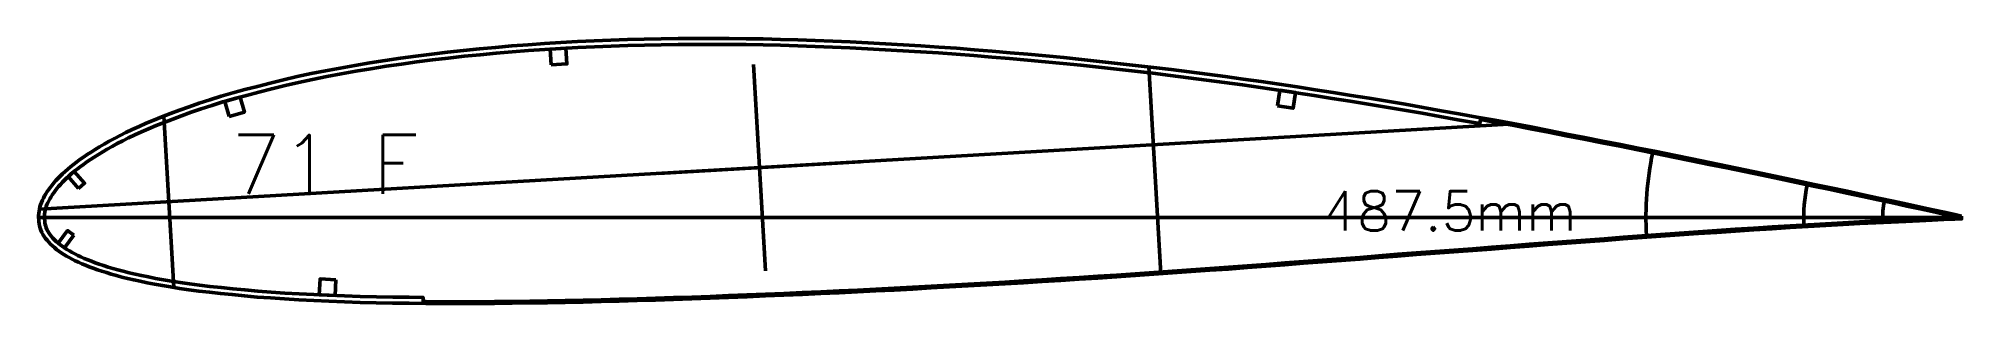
# Model space of a CAD drawing. Header units: metres. Extents: x -405 to 675, y -15418 to 133.
# Drawn here: x -182.8 to 304.7, y -14021.8 to -13954.6 of the extents above; entities that cross this region are included whole.
import ezdxf
from ezdxf.enums import TextEntityAlignment as Align

# ---------------------------------------------------------------- set-up
doc = ezdxf.new("R2010")
doc.units = ezdxf.units.M
for name, color, linetype, lineweight in [('FoilLayer', 7, 'Continuous', 50), ('RefFoilLayer', 7, 'Continuous', 50), ('StringerLayer', 7, 'Continuous', 50), ('SubLayer', 7, 'Continuous', 50), ('TextLayer', 7, 'Continuous', 50)]:
    doc.layers.add(name, color=color, linetype=linetype, lineweight=lineweight)
doc.styles.add('MSゴシック', font='romans')

msp = doc.modelspace()

# ---------------------------------------------------------------- texts
at = {"layer": 'TextLayer', "style": 'MSゴシック'}
msp.add_text('71 F', height=15, dxfattribs=at).set_placement((-134.06, -13994.03))
msp.add_text('487.5mm', height=10, dxfattribs=at).set_placement((207.19, -14006.33), align=Align.BOTTOM_RIGHT)

# ---------------------------------------------------------------- linework, layer by layer
at = {"layer": 'FoilLayer'}
msp.add_lwpolyline([(304.59, -14000.07), (302.91, -13999.71), (300.22, -13999.12), (297.31, -13998.48), (294.18, -13997.8), (290.83, -13997.08), (287.27, -13996.31), (283.54, -13995.5), (279.64, -13994.65), (275.61, -13993.78), (271.45, -13992.91), (267.2, -13992.04), (262.89, -13991.13), (258.52, -13990.2), (254.11, -13989.27), (249.67, -13988.34), (245.2, -13987.42), (240.7, -13986.52), (236.2, -13985.6), (231.69, -13984.66), (227.17, -13983.73), (222.65, -13982.81), (218.12, -13981.92), (213.58, -13981.04), (209.03, -13980.16), (204.49, -13979.26), (199.96, -13978.35), (195.42, -13977.46), (190.87, -13976.6), (186.32, -13975.78), (182.73, -13975.14), (182.55, -13976.18), (181.58, -13976.01), (177.02, -13975.19), (172.47, -13974.36), (167.93, -13973.54), (163.38, -13972.74), (158.84, -13971.97), (154.28, -13971.23), (149.72, -13970.51), (145.16, -13969.78), (140.6, -13969.05), (136.05, -13968.34), (131.51, -13967.66), (126.95, -13967), (122.39, -13966.37), (117.84, -13965.74), (113.28, -13965.12), (108.74, -13964.52), (104.19, -13963.94), (99.65, -13963.4), (95.1, -13962.88), (90.55, -13962.38), (86, -13961.87), (81.47, -13961.38), (76.94, -13960.92), (72.41, -13960.48), (67.88, -13960.07), (63.35, -13959.68), (58.83, -13959.29), (54.31, -13958.92), (49.81, -13958.57), (45.31, -13958.25), (40.81, -13957.95), (36.32, -13957.68), (31.84, -13957.42), (27.37, -13957.17), (22.91, -13956.94), (18.47, -13956.75), (14.05, -13956.57), (9.65, -13956.42), (5.28, -13956.3), (0.92, -13956.2), (-3.42, -13956.12), (-7.75, -13956.07), (-12.06, -13956.06), (-16.37, -13956.07), (-20.66, -13956.1), (-24.93, -13956.15), (-29.19, -13956.24), (-33.44, -13956.35), (-37.67, -13956.49), (-41.89, -13956.67), (-46.09, -13956.87), (-50.27, -13957.1), (-54.43, -13957.36), (-58.58, -13957.65), (-62.7, -13957.96), (-66.81, -13958.32), (-70.88, -13958.69), (-74.93, -13959.1), (-78.95, -13959.55), (-82.95, -13960.03), (-86.9, -13960.53), (-90.82, -13961.06), (-94.7, -13961.63), (-98.53, -13962.25), (-102.32, -13962.9), (-106.06, -13963.56), (-109.74, -13964.24), (-113.34, -13964.95), (-116.86, -13965.71), (-120.31, -13966.51), (-123.67, -13967.33), (-126.94, -13968.17), (-130.11, -13969), (-133.15, -13969.83), (-136.08, -13970.67), (-138.88, -13971.54), (-141.55, -13972.41), (-144.09, -13973.29), (-146.51, -13974.16), (-148.79, -13975.01), (-150.95, -13975.85), (-152.99, -13976.67), (-154.9, -13977.46), (-156.7, -13978.24), (-158.38, -13979), (-159.96, -13979.76), (-161.44, -13980.51), (-162.83, -13981.23), (-164.14, -13981.95), (-165.37, -13982.65), (-166.53, -13983.33), (-167.63, -13984), (-168.66, -13984.65), (-169.63, -13985.29), (-170.55, -13985.9), (-171.41, -13986.51), (-172.22, -13987.11), (-173, -13987.7), (-173.72, -13988.28), (-174.41, -13988.85), (-175.04, -13989.4), (-175.65, -13989.97), (-176.22, -13990.52), (-176.75, -13991.06), (-177.26, -13991.61), (-177.73, -13992.14), (-178.16, -13992.67), (-178.57, -13993.2), (-178.95, -13993.72), (-179.3, -13994.23), (-179.62, -13994.75), (-179.93, -13995.26), (-180.21, -13995.77), (-180.45, -13996.26), (-180.67, -13996.72), (-180.84, -13997.17), (-180.98, -13997.63), (-181.08, -13998.11), (-181.17, -13998.61), (-181.24, -13999.12), (-181.29, -13999.53), (-181.31, -14000), (-181.27, -14000.37), (-181.22, -14000.85), (-181.16, -14001.32), (-181.08, -14001.76), (-180.98, -14002.2), (-180.84, -14002.63), (-180.65, -14003.06), (-180.44, -14003.49), (-180.16, -14003.92), (-179.85, -14004.36), (-179.5, -14004.79), (-179.13, -14005.23), (-178.73, -14005.65), (-178.29, -14006.07), (-177.82, -14006.49), (-177.32, -14006.9), (-176.79, -14007.3), (-176.22, -14007.69), (-175.62, -14008.08), (-174.97, -14008.47), (-174.3, -14008.85), (-173.58, -14009.23), (-172.82, -14009.6), (-172.03, -14009.98), (-171.2, -14010.36), (-170.32, -14010.73), (-169.4, -14011.09), (-168.42, -14011.46), (-167.39, -14011.82), (-166.3, -14012.19), (-165.15, -14012.56), (-163.94, -14012.92), (-162.66, -14013.29), (-161.3, -14013.65), (-159.86, -14014.01), (-158.33, -14014.37), (-156.7, -14014.72), (-154.95, -14015.08), (-153.11, -14015.44), (-151.15, -14015.8), (-149.07, -14016.15), (-146.85, -14016.5), (-144.49, -14016.84), (-141.99, -14017.17), (-139.34, -14017.47), (-136.52, -14017.77), (-133.56, -14018.08), (-130.46, -14018.38), (-127.22, -14018.67), (-123.85, -14018.93), (-120.34, -14019.16), (-116.72, -14019.36), (-112.97, -14019.53), (-109.13, -14019.71), (-105.21, -14019.89), (-101.22, -14020.03), (-97.15, -14020.13), (-93.01, -14020.21), (-88.82, -14020.25), (-85.3, -14020.28), (-85.31, -14021.33), (-84.57, -14021.34), (-80.28, -14021.37), (-75.95, -14021.39), (-71.58, -14021.38), (-67.17, -14021.34), (-62.74, -14021.28), (-58.28, -14021.22), (-53.79, -14021.16), (-49.28, -14021.09), (-44.75, -14021), (-40.19, -14020.89), (-35.62, -14020.76), (-31.03, -14020.62), (-26.43, -14020.48), (-21.81, -14020.33), (-17.17, -14020.17), (-12.53, -14020.01), (-7.87, -14019.83), (-3.21, -14019.65), (1.47, -14019.46), (6.14, -14019.26), (10.82, -14019.05), (15.49, -14018.84), (20.15, -14018.63), (24.81, -14018.41), (29.46, -14018.19), (34.12, -14017.95), (38.78, -14017.7), (43.46, -14017.43), (48.13, -14017.17), (52.82, -14016.92), (57.5, -14016.66), (62.19, -14016.39), (66.89, -14016.1), (71.59, -14015.79), (76.3, -14015.49), (81.01, -14015.19), (85.73, -14014.91), (90.45, -14014.61), (95.18, -14014.29), (99.91, -14013.94), (104.64, -14013.59), (109.38, -14013.26), (114.12, -14012.94), (118.87, -14012.62), (123.61, -14012.28), (128.36, -14011.9), (133.12, -14011.53), (137.87, -14011.17), (142.63, -14010.82), (147.39, -14010.48), (152.15, -14010.12), (156.91, -14009.73), (161.68, -14009.34), (166.45, -14008.97), (171.22, -14008.61), (175.99, -14008.26), (180.75, -14007.91), (185.52, -14007.54), (190.29, -14007.16), (195.06, -14006.78), (199.83, -14006.42), (204.6, -14006.06), (209.37, -14005.72), (214.13, -14005.37), (218.9, -14004.99), (223.66, -14004.63), (228.41, -14004.28), (233.16, -14003.95), (237.9, -14003.63), (242.62, -14003.31), (247.33, -14002.99), (252.01, -14002.68), (256.65, -14002.38), (261.25, -14002.09), (265.8, -14001.82), (270.26, -14001.57), (274.62, -14001.33), (278.86, -14001.1), (282.94, -14000.88), (286.84, -14000.69), (290.53, -14000.52), (293.99, -14000.36), (297.22, -14000.21), (300.21, -14000.09), (302.96, -13999.99), (304.67, -13999.92)], close=True, dxfattribs=at)
at = {"layer": 'RefFoilLayer'}
msp.add_lwpolyline([(304.69, -13999.63), (303.01, -13999.27), (300.31, -13998.68), (297.4, -13998.04), (294.27, -13997.36), (290.92, -13996.64), (287.37, -13995.87), (283.63, -13995.06), (279.74, -13994.21), (275.7, -13993.34), (271.54, -13992.47), (267.3, -13991.6), (262.98, -13990.69), (258.61, -13989.76), (254.2, -13988.83), (249.76, -13987.9), (245.28, -13986.98), (240.79, -13986.08), (236.29, -13985.15), (231.78, -13984.22), (227.26, -13983.29), (222.74, -13982.37), (218.2, -13981.47), (213.66, -13980.6), (209.12, -13979.72), (204.58, -13978.81), (200.04, -13977.91), (195.5, -13977.02), (190.95, -13976.16), (186.4, -13975.33), (181.84, -13974.53), (177.29, -13973.71), (172.74, -13972.89), (168.19, -13972.07), (163.63, -13971.26), (159.08, -13970.49), (154.51, -13969.75), (149.95, -13969.03), (145.39, -13968.3), (140.84, -13967.57), (136.28, -13966.86), (131.72, -13966.17), (127.16, -13965.52), (122.6, -13964.88), (118.04, -13964.26), (113.48, -13963.64), (108.93, -13963.03), (104.37, -13962.45), (99.82, -13961.91), (95.26, -13961.39), (90.71, -13960.88), (86.16, -13960.38), (81.62, -13959.89), (77.08, -13959.43), (72.54, -13958.99), (68.01, -13958.58), (63.48, -13958.18), (58.95, -13957.8), (54.43, -13957.43), (49.91, -13957.07), (45.41, -13956.75), (40.9, -13956.46), (36.41, -13956.18), (31.92, -13955.92), (27.44, -13955.67), (22.98, -13955.45), (18.53, -13955.25), (14.1, -13955.07), (9.69, -13954.93), (5.31, -13954.8), (0.94, -13954.7), (-3.41, -13954.62), (-7.74, -13954.57), (-12.07, -13954.56), (-16.38, -13954.57), (-20.68, -13954.6), (-24.96, -13954.65), (-29.23, -13954.74), (-33.49, -13954.85), (-37.73, -13954.99), (-41.96, -13955.17), (-46.17, -13955.37), (-50.36, -13955.6), (-54.54, -13955.86), (-58.69, -13956.15), (-62.83, -13956.47), (-66.94, -13956.82), (-71.03, -13957.2), (-75.1, -13957.61), (-79.13, -13958.07), (-83.13, -13958.54), (-87.11, -13959.04), (-91.04, -13959.58), (-94.94, -13960.15), (-98.78, -13960.77), (-102.58, -13961.42), (-106.33, -13962.09), (-110.03, -13962.77), (-113.65, -13963.49), (-117.2, -13964.25), (-120.67, -13965.05), (-124.04, -13965.88), (-127.32, -13966.72), (-130.5, -13967.55), (-133.57, -13968.39), (-136.52, -13969.24), (-139.35, -13970.11), (-142.04, -13970.99), (-144.6, -13971.88), (-147.03, -13972.75), (-149.33, -13973.62), (-151.51, -13974.46), (-153.56, -13975.28), (-155.5, -13976.09), (-157.32, -13976.87), (-159.03, -13977.65), (-160.63, -13978.42), (-162.14, -13979.18), (-163.55, -13979.92), (-164.88, -13980.64), (-166.13, -13981.36), (-167.31, -13982.05), (-168.43, -13982.73), (-169.48, -13983.39), (-170.47, -13984.04), (-171.41, -13984.68), (-172.3, -13985.3), (-173.14, -13985.92), (-173.93, -13986.53), (-174.68, -13987.13), (-175.39, -13987.72), (-176.06, -13988.31), (-176.69, -13988.89), (-177.29, -13989.47), (-177.85, -13990.05), (-178.38, -13990.62), (-178.88, -13991.19), (-179.35, -13991.75), (-179.79, -13992.32), (-180.19, -13992.88), (-180.57, -13993.43), (-180.92, -13993.99), (-181.24, -13994.54), (-181.54, -13995.09), (-181.82, -13995.64), (-182.07, -13996.2), (-182.28, -13996.75), (-182.44, -13997.3), (-182.56, -13997.86), (-182.66, -13998.4), (-182.73, -13998.95), (-182.79, -13999.46), (-182.81, -14000), (-182.76, -14000.52), (-182.71, -14001.05), (-182.63, -14001.59), (-182.54, -14002.13), (-182.4, -14002.68), (-182.21, -14003.22), (-181.98, -14003.76), (-181.7, -14004.29), (-181.38, -14004.8), (-181.02, -14005.29), (-180.63, -14005.78), (-180.22, -14006.26), (-179.77, -14006.73), (-179.28, -14007.2), (-178.77, -14007.65), (-178.22, -14008.1), (-177.64, -14008.53), (-177.03, -14008.95), (-176.39, -14009.37), (-175.71, -14009.77), (-175, -14010.17), (-174.25, -14010.57), (-173.47, -14010.96), (-172.65, -14011.35), (-171.78, -14011.74), (-170.88, -14012.12), (-169.93, -14012.5), (-168.92, -14012.87), (-167.87, -14013.25), (-166.76, -14013.62), (-165.59, -14013.99), (-164.35, -14014.36), (-163.05, -14014.74), (-161.67, -14015.11), (-160.2, -14015.47), (-158.65, -14015.83), (-157, -14016.19), (-155.24, -14016.55), (-153.38, -14016.92), (-151.41, -14017.28), (-149.3, -14017.63), (-147.06, -14017.99), (-144.69, -14018.33), (-142.16, -14018.66), (-139.49, -14018.97), (-136.67, -14019.26), (-133.71, -14019.57), (-130.59, -14019.88), (-127.34, -14020.17), (-123.95, -14020.42), (-120.43, -14020.65), (-116.79, -14020.86), (-113.04, -14021.03), (-109.2, -14021.21), (-105.27, -14021.38), (-101.26, -14021.53), (-97.17, -14021.63), (-93.03, -14021.71), (-88.83, -14021.75), (-84.58, -14021.79), (-80.28, -14021.82), (-75.95, -14021.84), (-71.57, -14021.83), (-67.17, -14021.79), (-62.73, -14021.73), (-58.27, -14021.67), (-53.78, -14021.61), (-49.27, -14021.54), (-44.74, -14021.45), (-40.18, -14021.34), (-35.61, -14021.21), (-31.02, -14021.07), (-26.41, -14020.93), (-21.79, -14020.78), (-17.16, -14020.62), (-12.51, -14020.46), (-7.85, -14020.28), (-3.19, -14020.1), (1.49, -14019.91), (6.16, -14019.71), (10.84, -14019.5), (15.51, -14019.29), (20.17, -14019.08), (24.83, -14018.86), (29.48, -14018.64), (34.14, -14018.4), (38.81, -14018.14), (43.48, -14017.88), (48.16, -14017.62), (52.84, -14017.37), (57.53, -14017.11), (62.22, -14016.84), (66.92, -14016.55), (71.62, -14016.24), (76.33, -14015.94), (81.04, -14015.64), (85.76, -14015.36), (90.48, -14015.06), (95.21, -14014.74), (99.94, -14014.39), (104.67, -14014.04), (109.41, -14013.71), (114.15, -14013.39), (118.9, -14013.07), (123.65, -14012.72), (128.4, -14012.35), (133.15, -14011.97), (137.91, -14011.62), (142.67, -14011.27), (147.43, -14010.93), (152.19, -14010.57), (156.95, -14010.18), (161.71, -14009.79), (166.48, -14009.42), (171.25, -14009.06), (176.02, -14008.71), (180.79, -14008.36), (185.56, -14007.99), (190.33, -14007.6), (195.1, -14007.23), (199.86, -14006.86), (204.63, -14006.51), (209.4, -14006.17), (214.17, -14005.81), (218.93, -14005.44), (223.69, -14005.08), (228.44, -14004.73), (233.19, -14004.4), (237.93, -14004.08), (242.65, -14003.76), (247.36, -14003.44), (252.04, -14003.13), (256.68, -14002.83), (261.28, -14002.54), (265.82, -14002.27), (270.28, -14002.02), (274.65, -14001.78), (278.88, -14001.55), (282.96, -14001.33), (286.86, -14001.14), (290.55, -14000.97), (294.01, -14000.81), (297.24, -14000.66), (300.23, -14000.54), (302.98, -14000.44), (304.69, -14000.37)], close=True, dxfattribs=at)
at = {"layer": 'StringerLayer'}
for points in [[(-52.84, -13961.27), (-48.85, -13961.02), (-49.1, -13957.02), (-53.09, -13957.27), (-52.84, -13961.27)], [(-134.46, -13974.37), (-130.61, -13973.26), (-131.72, -13969.42), (-135.57, -13970.53), (-134.46, -13974.37)], [(131.27, -13971.66), (135.22, -13972.26), (135.82, -13968.3), (131.86, -13967.71), (131.27, -13971.66)], [(-172.64, -13992.62), (-171.13, -13991.3), (-173.76, -13988.29), (-175.27, -13989.6), (-172.64, -13992.62)], [(-173.83, -14004.52), (-175.43, -14003.32), (-177.83, -14006.51), (-176.24, -14007.71), (-173.83, -14004.52)], [(-107.43, -14015.79), (-111.43, -14015.6), (-111.62, -14019.6), (-107.62, -14019.78), (-107.43, -14015.79)]]:
    msp.add_lwpolyline(points, dxfattribs=at)
at = {"layer": 'SubLayer'}
for p, q in [((-1.51, -13961.16), (1.51, -14013.5)), ((98.69, -13961.78), (101.73, -14014.26)), ((191.42, -13976.25), (-182.57, -13997.89)), ((-151.01, -13974.27), (-148.49, -14017.76)), ((-25.58, -13988.81), (25.58, -13985.85)), ((-182.81, -14000), (304.69, -14000))]:
    msp.add_line(p, q, dxfattribs=at)
for radius, start, end in [(80, 168.15, -176.745), (40, 168.0123, -177.3015), (20, 168.0049, -177.7242)]:
    msp.add_arc((304.69, -14000), radius, start, end, dxfattribs=at)

msp.set_redraw_order([(e.dxf.handle, doc.entitydb.next_handle()) for e in msp.query("TEXT MTEXT ATTDEF DIMENSION ARC_DIMENSION")])  # texts and dimensions are drawn at this point

doc.saveas('drawing.dxf')
